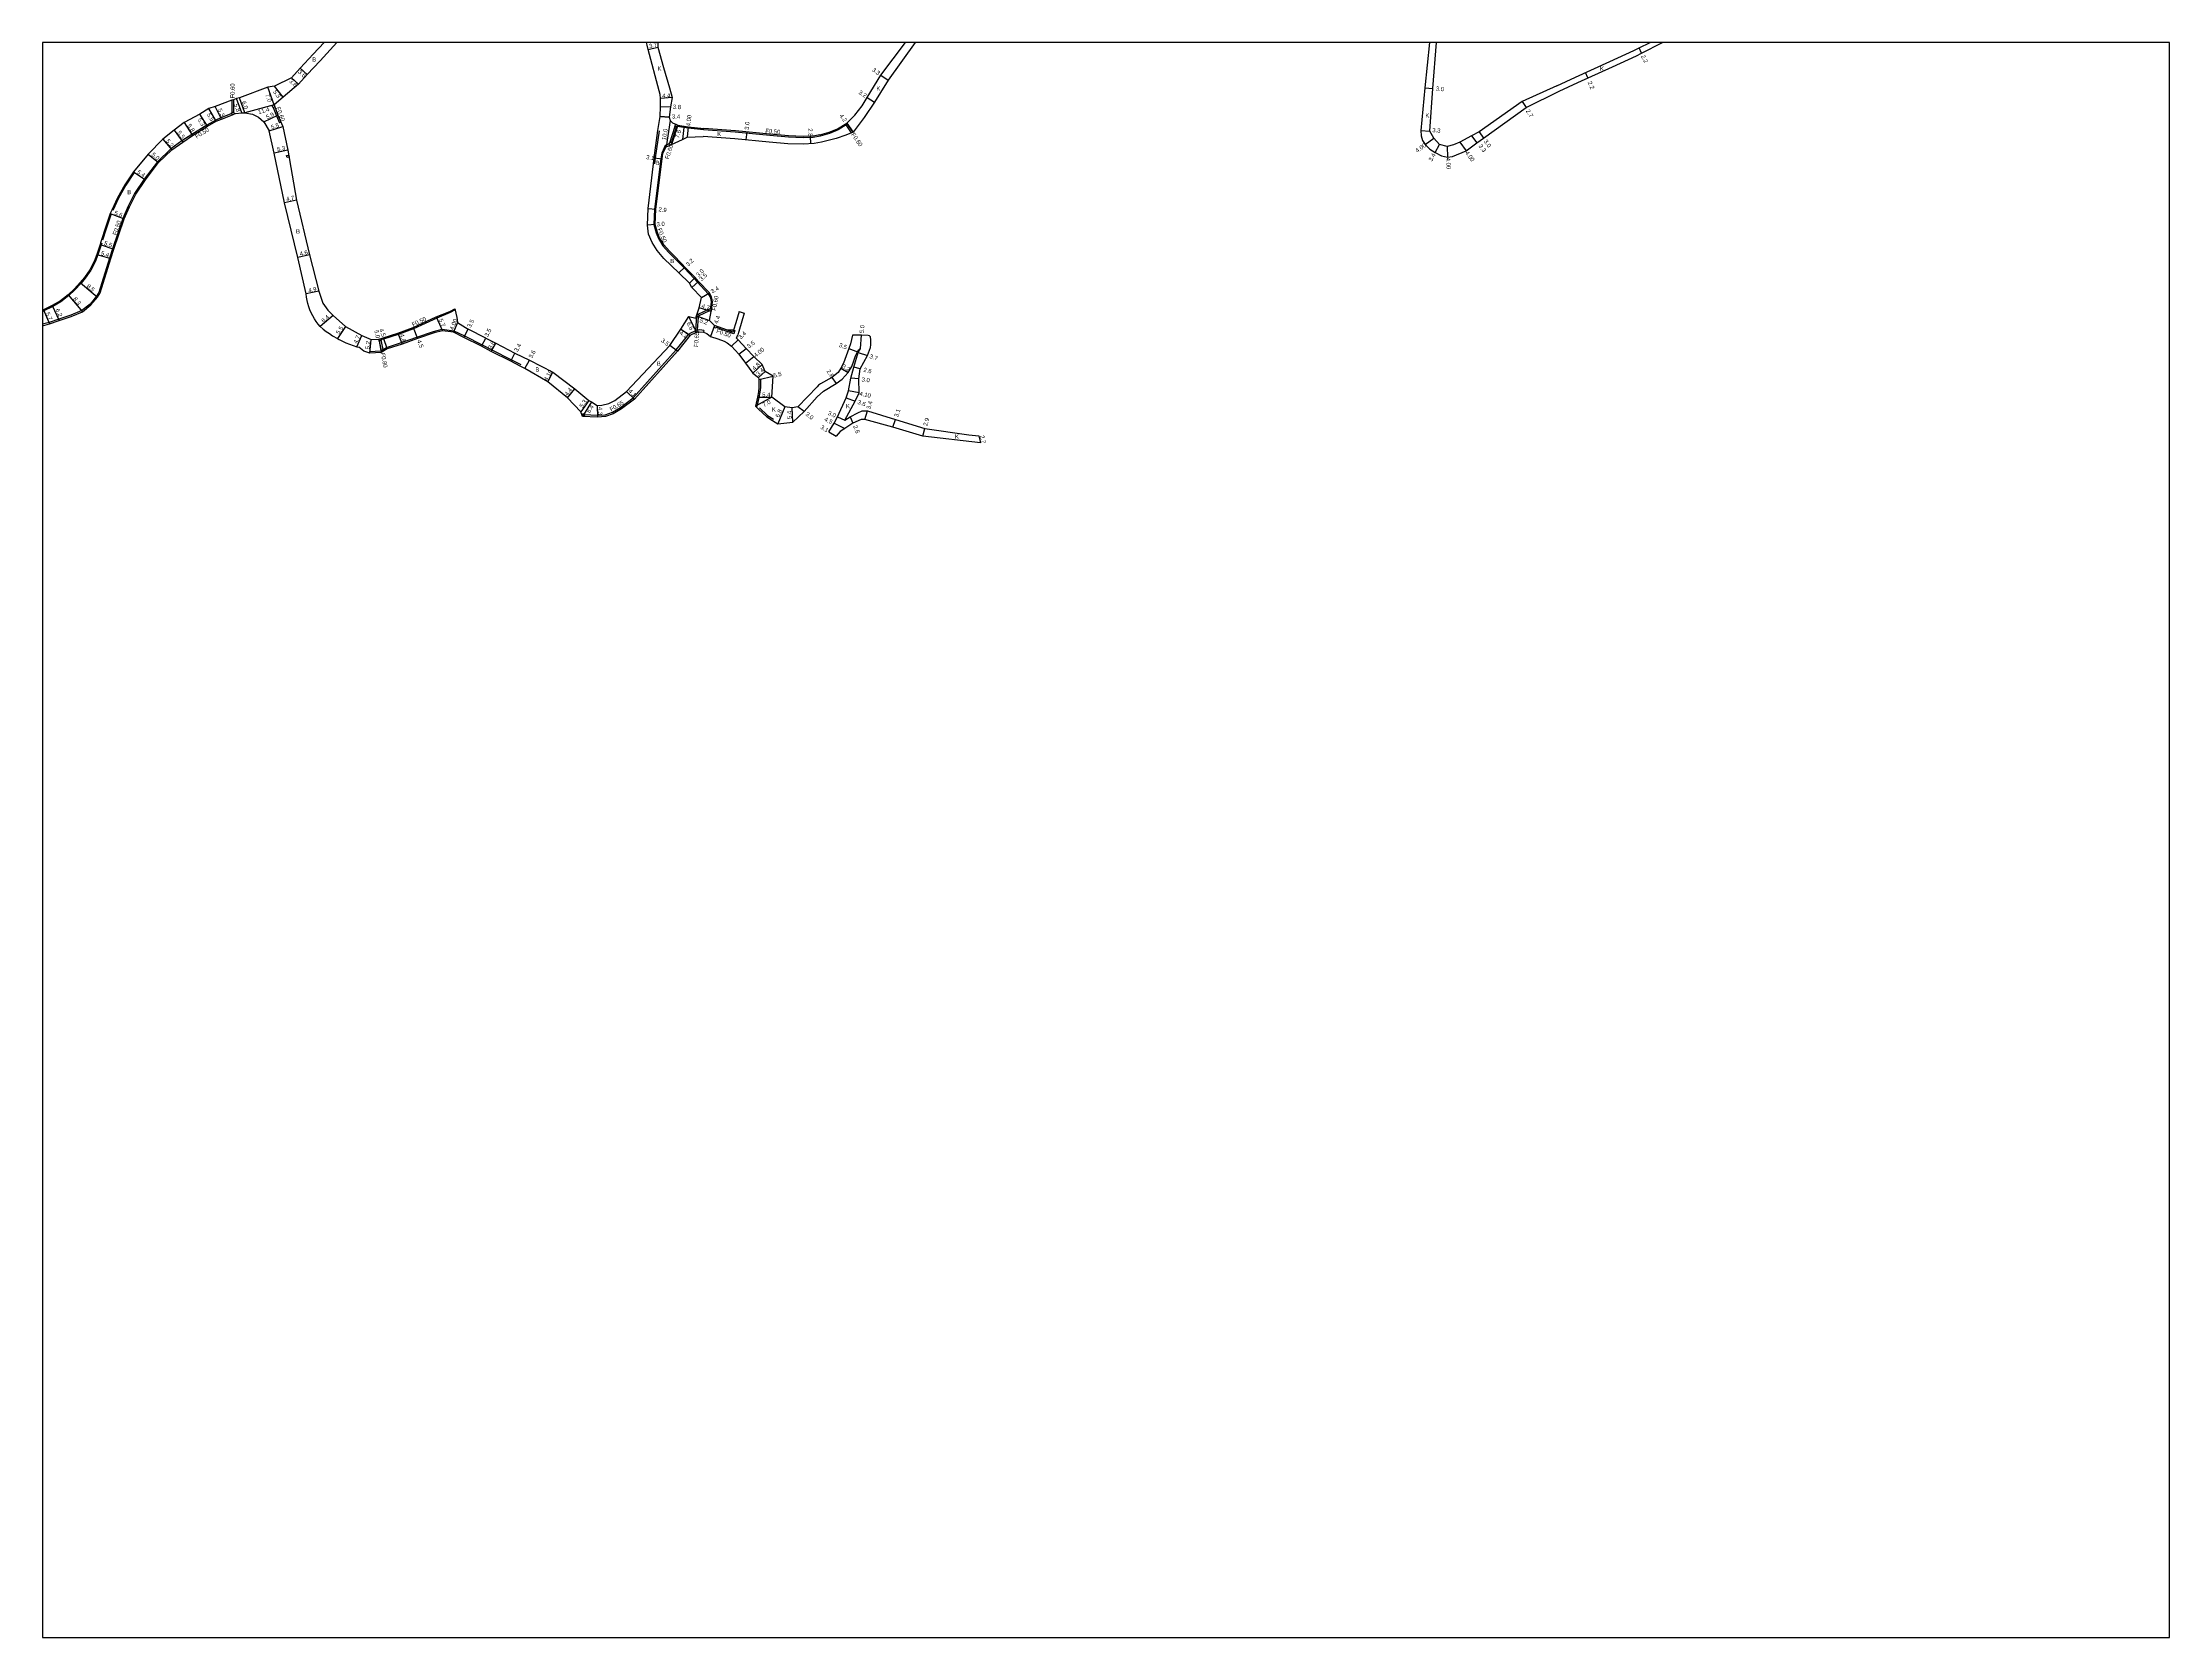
# Model space of a CAD drawing. Header units: metres. Extents: x 4000 to 8000, y -96000 to -93000.
# Drawn here: x 5600 to 6400, y -96000 to -95400 of the extents above; entities that cross this region are included whole.
import ezdxf

# ---------------------------------------------------------------- set-up
doc = ezdxf.new("R2010")
doc.units = ezdxf.units.M
doc.header["$LTSCALE"] = 2.5
for name, color, linetype in [('側溝・桝', 7, 'Continuous'), ('図郭', 7, 'Continuous'), ('幅員', 7, 'Continuous'), ('歩道・分離帯・安全施設', 7, 'Continuous'), ('舗装', 7, 'Continuous'), ('道路', 7, 'Continuous')]:
    doc.layers.add(name, color=color, linetype=linetype)
doc.styles.get("Standard").update_dxf_attribs({"font": ''})
doc.styles.get('Standard').set_extended_font_data('@MS PGothic')

msp = doc.modelspace()

# ---------------------------------------------------------------- linework, layer by layer
at = {"layer": '側溝・桝'}
for points in [[(5671.19, -95421.71), (5671.18, -95426.39)], [(5671.79, -95421.49), (5671.78, -95426.15)], [(5671.24, -95426.69), (5667.08, -95428.3), (5665.12, -95429.14), (5661.74, -95431.07), (5656.11, -95434.54), (5652.43, -95437.01), (5648.28, -95439.97), (5643.25, -95444.83), (5638.27, -95451.35), (5634.64, -95456.8), (5632.2, -95461.55), (5630.25, -95466.21), (5626.34, -95477.62), (5625.18, -95481.06), (5621.23, -95493.99), (5620.31, -95495.45), (5617.87, -95498.36), (5614.75, -95500.81), (5610.63, -95502.59), (5606.1, -95504.12), (5602.44, -95505.35), (5600, -95505.99)], [(5686.79, -95424.39), (5687.98, -95427.54), (5689.17, -95430.17)], [(5689.72, -95429.92), (5689.17, -95430.17)], [(5835.91, -95437.74), (5837.89, -95431.49)], [(5836.55, -95437.72), (5838.45, -95431.72)], [(5848.65, -95432.88), (5842.79, -95432.15), (5841.23, -95431.92), (5838.68, -95431.54)], [(5902.24, -95431.02), (5899.29, -95432.88), (5896.06, -95434.19), (5892.53, -95435.21), (5889.9, -95435.72), (5886.07, -95435.9), (5880.59, -95435.58), (5873.51, -95434.95), (5860.57, -95433.73), (5848.65, -95432.88)], [(5904.27, -95433.96), (5902.24, -95431.02)], [(5904.84, -95433.72), (5902.46, -95430.29)], [(5835.84, -95438.1), (5834.17, -95438.79), (5833.39, -95440.45), (5832.88, -95441.56), (5832.59, -95443.73), (5830.17, -95462.68), (5829.98, -95468.5), (5830.78, -95471.59), (5831.66, -95473.68), (5833.3, -95476.43), (5835.45, -95478.8), (5841.28, -95484.8), (5845.07, -95488.77), (5846.41, -95490.18), (5850.42, -95494.49), (5851.14, -95495.81), (5851.4, -95496.81), (5851.46, -95497.6), (5851.36, -95498.73), (5851.11, -95500.15)], [(5755.26, -95500.59), (5753.35, -95501.6), (5748.31, -95503.65), (5739.55, -95507.71), (5733.81, -95509.83), (5728.26, -95511.53), (5727.26, -95511.89)], [(5755.03, -95500.15), (5755.26, -95500.59)], [(5846.02, -95503.06), (5845.62, -95508.21)], [(5846.66, -95503.29), (5846.28, -95508.11)], [(5850.79, -95500.26), (5846.42, -95502.37)], [(5850.83, -95500.91), (5846.86, -95502.83)], [(5728.21, -95516.1), (5727.39, -95511.84)], [(5803.7, -95539.99), (5808.73, -95540.22), (5811.58, -95540.08), (5814.32, -95539.06), (5817.38, -95537.25), (5822.17, -95533.62), (5838.28, -95515.66), (5843.23, -95509.58)], [(5845.64, -95508.4), (5843.23, -95509.58)], [(5848.75, -95508.37), (5847.21, -95508.11), (5846.41, -95508.24)], [(5848.75, -95508.37), (5848.64, -95509.01)], [(5859.92, -95508.14), (5860.4, -95508.28), (5860.4, -95508.28), (5859.98, -95509.63), (5857.5, -95508.71), (5855.7, -95508.05), (5853.47, -95507.23)], [(5859.66, -95508.98), (5857.67, -95508.25)], [(5859.92, -95508.14), (5859.66, -95508.98)], [(5726.67, -95512.31), (5727.47, -95516.51)]]:
    msp.add_lwpolyline(points, dxfattribs=at)
for points in [[(5687.35, -95424.18), (5686.79, -95424.39), (5686.6, -95424.46), (5686.32, -95423.72), (5687.07, -95423.44)], [(5671.42, -95427.15), (5671.13, -95426.41), (5671.18, -95426.39), (5671.78, -95426.15), (5671.88, -95426.12), (5672.16, -95426.87)], [(5837.84, -95431.47), (5838.15, -95430.73), (5838.89, -95431.04), (5838.68, -95431.54), (5838.58, -95431.77), (5838.45, -95431.72), (5837.89, -95431.49)], [(5836.44, -95437.5), (5836.55, -95437.72), (5836.78, -95438.23), (5836.05, -95438.56), (5835.72, -95437.83), (5835.91, -95437.74)], [(5692.74, -95443.09), (5691.95, -95443.22), (5691.82, -95442.44), (5692.61, -95442.31)], [(5846.69, -95503.3), (5846.66, -95503.29), (5846.02, -95503.06), (5845.94, -95503.03), (5846.2, -95502.29), (5846.42, -95502.37), (5846.95, -95502.57), (5846.86, -95502.83)], [(5850.82, -95500.09), (5851.11, -95500.15), (5851.61, -95500.23), (5851.47, -95501.02), (5850.83, -95500.91), (5850.68, -95500.88), (5850.79, -95500.26)], [(5727.09, -95511.42), (5727.26, -95511.89), (5727.32, -95512.08), (5726.67, -95512.31), (5726.43, -95511.65)], [(5846.39, -95508.09), (5846.51, -95508.88), (5845.74, -95509), (5845.61, -95508.21), (5845.62, -95508.21), (5846.28, -95508.11)], [(5852.62, -95507.23), (5852.72, -95506.95), (5852.9, -95506.48), (5853.64, -95506.76), (5853.47, -95507.23), (5853.36, -95507.51)], [(5803.83, -95540.31), (5803.09, -95540.62), (5802.79, -95539.89), (5803.53, -95539.59)]]:
    msp.add_lwpolyline(points, close=True, dxfattribs=at)
at = {"layer": '図郭'}
msp.add_lwpolyline([(5600, -96000), (6400, -96000), (6400, -95400), (5600, -95400)], close=True, dxfattribs=at)
at = {"layer": '幅員'}
for points in [[(5827.82, -95402.57), (5831.42, -95401.73)], [(6201.48, -95403.97), (6200.48, -95402.01)], [(5696.23, -95415.67), (5693.59, -95413.22)], [(5699.56, -95412.07), (5696.92, -95409.63)], [(5915.32, -95412.31), (5918.03, -95414.2)], [(6181.22, -95413.31), (6180.32, -95411.31)], [(5674.99, -95426.44), (5672.99, -95421.05)], [(5676.13, -95426.46), (5674.06, -95420.83)], [(5687.07, -95423.44), (5676.13, -95426.46)], [(5687.07, -95423.44), (5684.79, -95416.82)], [(5690.48, -95420.57), (5687.31, -95416.39)], [(5836.82, -95420.73), (5832.43, -95421.06)], [(5910.23, -95420.67), (5912.89, -95422.46)], [(6119.98, -95416.98), (6122.97, -95417.26)], [(6156.55, -95422.15), (6157.98, -95424.43)], [(5653.29, -95430.12), (5656.39, -95434.96)], [(5661.99, -95431.5), (5659.2, -95427)], [(5665.35, -95429.59), (5662.54, -95424.86)], [(5667.27, -95428.77), (5664.88, -95424.03)], [(5683.21, -95429.85), (5688.54, -95427.31)], [(5685.21, -95433.21), (5690.44, -95431.53)], [(5832.25, -95427.87), (5835.64, -95428.02)], [(5832.44, -95424.02), (5836.23, -95424.16)], [(5836.02, -95429.29), (5834.54, -95439.18)], [(5838.99, -95431.08), (5836.62, -95438.3)], [(5842.87, -95431.66), (5842.42, -95435.63)], [(5902.49, -95430.27), (5904.95, -95433.68)], [(5645.29, -95436.35), (5648.6, -95440.36)], [(5649.47, -95432.98), (5652.72, -95437.42)], [(5864.7, -95436.63), (5864.98, -95433.64)], [(5888.99, -95438.07), (5888.86, -95435.27)], [(6118.47, -95433.12), (6121.76, -95433.34)], [(6120.01, -95438.35), (6123.26, -95436.02)], [(6123.8, -95441.38), (6125.41, -95438.39)], [(6128.27, -95439.12), (6128.43, -95443.12)], [(6133.08, -95437.5), (6135.43, -95440.74)], [(6137.48, -95435.12), (6139.52, -95437.72)], [(6140.32, -95433.53), (6142, -95436.01)], [(5639.74, -95442.01), (5643.62, -95445.16)], [(5692.3, -95440.54), (5687.11, -95441.6)], [(5830.01, -95443.38), (5833.08, -95443.79)], [(5634.17, -95448.68), (5638.68, -95451.64)], [(5695.52, -95459.24), (5690.98, -95460.25)], [(5827.78, -95462.38), (5830.67, -95462.71)], [(5625.49, -95464.37), (5630.72, -95466.38)], [(5830.48, -95468.44), (5827.49, -95468.69)], [(5620.46, -95479.74), (5625.65, -95481.21)], [(5621.66, -95475.99), (5626.81, -95477.78)], [(5700.41, -95479.83), (5695.97, -95480.82)], [(5841.64, -95484.45), (5839.37, -95486.64)], [(5609.64, -95494.92), (5615.01, -95501.25)], [(5614.18, -95490.3), (5620.71, -95495.74)], [(5703.91, -95493.55), (5699.12, -95494.57)], [(5845.44, -95488.43), (5843.31, -95490.54)], [(5846.78, -95489.84), (5844.27, -95492.21)], [(5847.87, -95495.87), (5850.83, -95494.2)], [(5600.32, -95500.6), (5602.58, -95505.83)], [(5603.68, -95498.96), (5606.26, -95504.6)], [(5709.28, -95502.65), (5704.48, -95506.88)], [(5748.11, -95503.19), (5750.4, -95508.41)], [(5845.96, -95508.97), (5843.04, -95503.1)], [(5846.02, -95502.79), (5850.89, -95504.62)], [(5851.45, -95501.14), (5846.93, -95499.82)], [(5713.93, -95506.78), (5710.9, -95511.37)], [(5718.17, -95514.43), (5720.15, -95510.16)], [(5723.08, -95516.83), (5723.62, -95511.66)], [(5726.43, -95511.65), (5727.38, -95516.56)], [(5728.11, -95511.06), (5729.68, -95515.27)], [(5733.65, -95509.35), (5735.27, -95513.45)], [(5739.35, -95507.24), (5741.01, -95511.38)], [(5756.07, -95505.32), (5754.53, -95509.01)], [(5758.5, -95510.91), (5760.08, -95507.79)], [(5765.15, -95514.27), (5766.73, -95511.15)], [(5840.08, -95507.86), (5843.64, -95510.1)], [(5852.78, -95506.44), (5851.2, -95510.55)], [(5859.2, -95514.27), (5861.63, -95511.89)], [(5907.62, -95515.05), (5908.04, -95510.07)], [(5768.73, -95516.18), (5770.48, -95513.04)], [(5776.09, -95519.88), (5777.69, -95516.89)], [(5781.42, -95522.65), (5783.13, -95519.48)], [(5838.77, -95516.08), (5836, -95514.02)], [(5861.84, -95517.29), (5864.61, -95515.15)], [(5864.45, -95520.6), (5867.55, -95518.07)], [(5903.28, -95515.06), (5906.55, -95516.33)], [(5906.79, -95516.55), (5910.24, -95517.74)], [(5790.07, -95527.66), (5791.99, -95524.03)], [(5867.22, -95524.36), (5870.65, -95521.08)], [(5869.29, -95525.99), (5871.79, -95523.69)], [(5869.45, -95526.78), (5874.79, -95525.47)], [(5896.94, -95525.97), (5898.48, -95528.31)], [(5900.28, -95522.52), (5903.08, -95524.08)], [(5907.05, -95526.57), (5904.07, -95526.24)], [(5907.59, -95522.69), (5905.11, -95522.09)], [(5797.4, -95533.64), (5800.16, -95530.21)], [(5805.44, -95534.62), (5802.42, -95538.98)], [(5806.46, -95535.18), (5803.09, -95540.62)], [(5819.69, -95531.23), (5822.61, -95534.11)], [(5874.26, -95533.44), (5868.11, -95536.79)], [(5868.86, -95533.45), (5874.26, -95533.44)], [(5902.25, -95533.64), (5905.64, -95534.85)], [(5907.16, -95531.76), (5903.13, -95530.99)], [(5808.64, -95536.57), (5808.73, -95540.87)], [(5879.15, -95537.09), (5876.57, -95543.38)], [(5882.21, -95542.86), (5882, -95537.47)], [(5886.46, -95538.84), (5884.08, -95537.02)], [(5897.72, -95543.25), (5901.77, -95545.2)], [(5899.04, -95540.86), (5901.8, -95542.03)], [(5903.81, -95540.82), (5904.76, -95543.24)], [(5909.34, -95541.87), (5910.3, -95538.61)], [(5919.85, -95544.7), (5920.81, -95541.75)], [(5895.81, -95546.49), (5898.48, -95548.05)], [(5931.15, -95548.02), (5931.91, -95545.22)], [(5952.17, -95547.96), (5952.76, -95550.59)]]:
    msp.add_lwpolyline(points, dxfattribs=at)
at = {"layer": '歩道・分離帯・安全施設'}
for points in [[(5831.88, -95433.19), (5830.41, -95443.43), (5830.15, -95445.62)], [(5634.5, -95448.9), (5631.34, -95453.69), (5628.61, -95458.54), (5626.47, -95463.19)], [(5625.87, -95464.5), (5623.93, -95470.12), (5622.58, -95474.4)], [(5622.24, -95475.49), (5622.04, -95476.11), (5620.83, -95479.88), (5619.8, -95482.48), (5618.15, -95485.66), (5616.08, -95488.65), (5614.48, -95490.57), (5612.16, -95493.07), (5609.9, -95495.22), (5606.94, -95497.52), (5603.86, -95499.32), (5600.47, -95500.97), (5600, -95501.12)], [(5723.04, -95516.23), (5727.2, -95515.97), (5729.43, -95514.72), (5735.07, -95512.88), (5740.81, -95510.81), (5747.08, -95508.68), (5750.36, -95507.8), (5754.7, -95508.43), (5758.76, -95510.37), (5765.42, -95513.74), (5769.01, -95515.65), (5776.36, -95519.35), (5779.89, -95521.18)], [(5870.05, -95526.78), (5870.06, -95529.72), (5869.85, -95531.48), (5869.45, -95533.57), (5868.7, -95536.92)], [(5869.71, -95537.48), (5872.74, -95540.36), (5874.89, -95541.66)]]:
    msp.add_lwpolyline(points, dxfattribs=at)
at = {"layer": '舗装'}
for points in [[(5835.64, -95428.02), (5832.25, -95427.87)], [(5841.23, -95431.92), (5840.66, -95436.44)], [(5852.78, -95506.44), (5851.2, -95510.55)]]:
    msp.add_lwpolyline(points, dxfattribs=at)
at = {"layer": '道路'}
for points in [[(5710.74, -95400), (5704.38, -95406.86), (5699.56, -95412.07), (5696.23, -95415.67)], [(5832.25, -95427.87), (5832.44, -95424.02), (5832.43, -95421.06), (5832.31, -95419.52), (5831.95, -95418.18), (5827.82, -95402.57), (5827.42, -95401.05), (5827.14, -95400)], [(5831.4, -95400), (5831.42, -95401.73), (5833.59, -95409.36)], [(5892.41, -95434.73), (5895.9, -95433.72), (5899.06, -95432.43), (5902.46, -95430.29), (5902.49, -95430.27), (5905.56, -95427.37), (5908.25, -95423.85), (5910.23, -95420.67), (5915.32, -95412.31), (5924.59, -95400)], [(5928.19, -95400), (5918.03, -95414.2), (5912.89, -95422.46), (5909.07, -95428.2), (5904.95, -95433.68)], [(6121.62, -95400), (6119.98, -95416.98), (6118.47, -95433.12), (6118.49, -95435.15), (6119.05, -95436.9), (6120.01, -95438.35), (6121.81, -95440.14), (6123.8, -95441.38), (6126.22, -95442.66), (6128.43, -95443.12), (6130.34, -95442.85), (6135.43, -95440.74), (6139.52, -95437.72), (6142, -95436.01), (6157.98, -95424.43), (6170.43, -95418.26)], [(6169.51, -95416.27), (6156.55, -95422.15), (6140.32, -95433.53), (6137.48, -95435.12), (6133.08, -95437.5), (6130.75, -95438.43), (6128.27, -95439.12), (6125.41, -95438.39), (6123.26, -95436.02), (6121.76, -95433.34), (6122.97, -95417.26), (6124.32, -95400)], [(6169.51, -95416.27), (6176.58, -95412.99), (6189.56, -95407.14), (6198.56, -95402.98), (6200.48, -95402.01), (6204.71, -95400)], [(6170.43, -95418.26), (6177.5, -95414.99), (6190.48, -95409.14), (6199.53, -95404.95), (6201.48, -95403.97), (6209.34, -95400)], [(5705.91, -95400), (5701.75, -95404.41), (5696.92, -95409.63), (5693.59, -95413.22)], [(5693.59, -95413.22), (5687.31, -95416.39), (5684.79, -95416.82), (5674.06, -95420.83), (5672.99, -95421.05), (5671.79, -95421.49), (5671.19, -95421.71), (5664.88, -95424.03), (5662.54, -95424.86), (5659.2, -95427), (5653.29, -95430.12), (5649.47, -95432.98), (5645.29, -95436.35), (5639.74, -95442.01), (5634.17, -95448.68)], [(5696.23, -95415.67), (5690.48, -95420.57), (5687.07, -95423.44), (5688.54, -95427.31), (5690.44, -95431.53), (5692.3, -95440.54), (5695.52, -95459.24), (5700.41, -95479.83), (5703.91, -95493.55), (5705.47, -95498.1), (5707.27, -95500.67), (5709.28, -95502.65), (5713.93, -95506.78), (5720.15, -95510.16)], [(5833.59, -95409.36), (5835.76, -95417.1), (5836.82, -95420.73), (5836.23, -95424.16), (5835.64, -95428.02)], [(5600, -95506.51), (5602.58, -95505.83), (5606.26, -95504.6), (5610.81, -95503.06), (5615.01, -95501.25), (5618.22, -95498.72), (5620.71, -95495.74), (5621.69, -95494.2), (5625.65, -95481.21), (5626.81, -95477.78), (5630.72, -95466.38), (5632.65, -95461.76), (5635.08, -95457.05), (5638.68, -95451.64), (5643.62, -95445.16), (5648.6, -95440.36), (5652.72, -95437.42), (5656.39, -95434.96), (5661.99, -95431.5), (5665.35, -95429.59), (5667.27, -95428.77), (5671.42, -95427.15), (5672.16, -95426.87), (5672.57, -95426.71), (5674.99, -95426.44), (5676.13, -95426.46), (5678.93, -95426.96), (5681.18, -95428.05), (5683.21, -95429.85), (5685.21, -95433.21)], [(5840.08, -95507.86), (5843.04, -95503.1), (5845.7, -95503.68), (5846.02, -95502.79), (5846.93, -95499.82), (5847.87, -95495.87), (5844.27, -95492.21), (5843.31, -95490.54), (5839.37, -95486.64), (5833.74, -95481.21), (5831.19, -95478.25), (5829.27, -95475.21), (5827.98, -95472.07), (5827.49, -95468.69), (5827.78, -95462.38), (5829.76, -95445.57), (5830.01, -95443.38), (5831.49, -95433.13), (5832.25, -95427.87)], [(5835.64, -95428.02), (5836.02, -95429.29), (5836.94, -95430.23), (5838.99, -95431.08), (5842.87, -95431.66), (5848.68, -95432.38)], [(5699.12, -95494.57), (5695.97, -95480.82), (5690.98, -95460.25), (5687.11, -95441.6), (5685.21, -95433.21)], [(5837.03, -95479.71), (5835.82, -95478.46), (5833.7, -95476.13), (5832.1, -95473.45), (5831.25, -95471.43), (5830.48, -95468.44), (5830.67, -95462.71), (5833.08, -95443.79), (5833.36, -95441.7), (5833.84, -95440.66), (5834.54, -95439.18), (5836.05, -95438.56), (5836.62, -95438.3), (5840.66, -95436.44), (5842.42, -95435.63), (5848.47, -95435.37)], [(5880.36, -95438.07), (5873.28, -95437.44), (5860.36, -95436.22), (5848.47, -95435.37)], [(5880.62, -95435.08), (5873.56, -95434.45), (5860.61, -95433.23), (5848.68, -95432.38)], [(5904.95, -95433.68), (5902.12, -95434.86), (5898.47, -95436.06), (5892.95, -95437.47), (5890.18, -95438.01), (5886.09, -95438.21), (5880.36, -95438.07)], [(5892.41, -95434.73), (5889.84, -95435.23), (5886.08, -95435.4), (5880.62, -95435.08)], [(5634.17, -95448.68), (5631, -95453.48), (5628.25, -95458.36), (5626.11, -95463.02), (5625.49, -95464.37), (5623.55, -95469.99), (5622.2, -95474.28), (5621.86, -95475.37), (5621.66, -95475.99), (5620.46, -95479.74), (5619.44, -95482.31), (5617.81, -95485.45), (5615.77, -95488.4), (5614.18, -95490.3), (5611.88, -95492.79), (5609.64, -95494.92), (5606.72, -95497.18), (5603.68, -95498.96), (5600.32, -95500.6), (5600, -95500.7)], [(5857.67, -95508.25), (5855.87, -95507.58), (5852.78, -95506.44), (5850.89, -95504.62), (5851.45, -95501.14), (5851.66, -95499.91), (5851.86, -95498.8), (5851.96, -95497.6), (5851.9, -95496.73), (5851.6, -95495.62), (5850.83, -95494.2), (5846.78, -95489.84), (5845.44, -95488.43), (5841.64, -95484.45), (5840.61, -95483.4), (5837.03, -95479.71)], [(5704.48, -95506.88), (5703.68, -95505.93), (5702.94, -95504.93), (5702.26, -95503.9), (5701.64, -95502.82), (5701.08, -95501.72), (5700.58, -95500.58), (5700.15, -95499.41), (5699.79, -95498.23), (5699.5, -95497.02), (5699.27, -95495.8), (5699.12, -95494.57)], [(5720.15, -95510.16), (5723.62, -95511.66), (5726.43, -95511.65), (5728.11, -95511.06), (5733.65, -95509.35), (5739.35, -95507.24), (5748.11, -95503.19), (5753.14, -95501.14), (5755.03, -95500.15)], [(5755.03, -95500.15), (5755.82, -95503.43), (5756.07, -95505.32), (5760.08, -95507.79)], [(5862.03, -95501.23), (5860.76, -95505.4), (5859.92, -95508.14)], [(5863.94, -95501.81), (5861.84, -95508.7)], [(5862.03, -95501.23), (5863.94, -95501.81)], [(5704.48, -95506.88), (5705.58, -95507.8), (5706.71, -95508.67), (5707.88, -95509.51), (5709.07, -95510.29), (5710.9, -95511.37), (5711.55, -95511.72), (5712.83, -95512.36), (5714.13, -95512.96), (5715.46, -95513.5), (5716.8, -95513.99), (5718.17, -95514.43)], [(5758.5, -95510.91), (5754.53, -95509.01), (5750.4, -95508.41), (5747.25, -95509.26), (5741.01, -95511.38), (5735.27, -95513.45), (5729.68, -95515.27), (5727.38, -95516.56), (5723.08, -95516.83), (5720.9, -95516.14), (5718.93, -95514.64)], [(5765.15, -95514.27), (5758.5, -95510.91)], [(5766.73, -95511.15), (5760.08, -95507.79)], [(5843.64, -95510.1), (5838.77, -95516.08), (5822.61, -95534.11), (5817.74, -95537.79), (5814.6, -95539.65), (5811.71, -95540.72), (5808.73, -95540.87), (5803.09, -95540.62), (5802.42, -95538.98), (5797.4, -95533.64), (5790.07, -95527.66), (5781.42, -95522.65), (5779.61, -95521.71), (5776.09, -95519.88), (5768.73, -95516.18), (5765.15, -95514.27)], [(5766.73, -95511.15), (5770.48, -95513.04), (5777.69, -95516.89), (5783.13, -95519.48), (5791.99, -95524.03), (5800.16, -95530.21), (5805.44, -95534.62), (5806.46, -95535.18), (5808.64, -95536.57), (5810.35, -95536.47), (5812.96, -95535.75), (5815.26, -95534.66), (5819.69, -95531.23), (5836, -95514.02), (5840.08, -95507.86)], [(5843.64, -95510.1), (5845.96, -95508.97), (5847.21, -95508.77), (5848.64, -95509.01), (5849.87, -95509.45), (5851.2, -95510.55), (5854.02, -95511.45), (5856.43, -95512.36), (5857.56, -95513.02), (5859.2, -95514.27)], [(5859.92, -95508.14), (5857.67, -95508.25)], [(5884.08, -95537.02), (5882, -95537.47), (5879.15, -95537.09), (5874.26, -95533.44), (5874.79, -95525.47), (5871.79, -95523.69), (5870.65, -95521.08), (5867.55, -95518.07), (5864.61, -95515.15), (5861.63, -95511.89), (5861.06, -95511.25), (5861.46, -95509.93)], [(5861.84, -95508.7), (5861.46, -95509.93)], [(5901.8, -95542.03), (5905.64, -95534.85), (5907.16, -95531.76), (5907.05, -95526.57), (5907.59, -95522.69), (5910.24, -95517.74), (5911.38, -95514.71), (5911.55, -95513.74), (5911.55, -95512.81), (5911.54, -95511.83), (5911.39, -95510.72), (5911.04, -95510.31), (5910.49, -95510.19), (5908.04, -95510.07), (5904.6, -95510.14), (5903.94, -95513.3), (5903.28, -95515.06), (5901.27, -95520.6), (5900.28, -95522.52), (5899.22, -95524.14), (5896.94, -95525.97), (5892.62, -95528.41), (5891.92, -95528.92), (5891.33, -95529.58), (5884.08, -95537.02)], [(5718.17, -95514.43), (5718.93, -95514.64)], [(5859.2, -95514.27), (5861.84, -95517.29), (5864.45, -95520.6), (5867.22, -95524.36), (5869.29, -95525.99), (5869.45, -95526.78), (5869.46, -95529.69), (5869.25, -95531.39), (5868.86, -95533.45), (5868.11, -95536.79), (5869.29, -95537.91), (5872.37, -95540.84), (5874.58, -95542.17), (5876.57, -95543.38), (5882.21, -95542.86), (5886.46, -95538.84)], [(5886.46, -95538.84), (5891.39, -95533.25), (5893.77, -95531.14), (5898.48, -95528.31), (5900.82, -95526.62), (5903.08, -95524.08), (5904.37, -95521.87), (5905.2, -95519.72), (5905.73, -95517.9), (5906.55, -95516.33), (5906.91, -95515.57), (5907.62, -95515.05)], [(5895.81, -95546.49), (5897.72, -95543.25), (5899.04, -95540.86), (5902.25, -95533.64), (5903.13, -95530.99), (5904.07, -95526.24), (5905.11, -95522.09), (5906.79, -95516.55), (5907.62, -95515.05)], [(5952.76, -95550.59), (5931.15, -95548.02), (5919.85, -95544.7), (5909.34, -95541.87), (5907.89, -95541.78), (5904.76, -95543.24), (5901.77, -95545.2)], [(5901.8, -95542.03), (5903.81, -95540.82), (5906.62, -95539.29), (5908.32, -95538.54), (5910.3, -95538.61), (5920.81, -95541.75), (5931.91, -95545.22), (5948.39, -95547.63), (5952.17, -95547.96)], [(5895.81, -95546.49), (5898.48, -95548.05)], [(5901.77, -95545.2), (5900, -95546.27), (5898.48, -95548.05)], [(5952.17, -95547.96), (5952.76, -95550.59)]]:
    msp.add_lwpolyline(points, dxfattribs=at)

# ---------------------------------------------------------------- texts
at = {"layer": '側溝・桝'}
for s, rotation, p in [('F0.60', 89.91423, (5672.26, -95421.02)), ('F0.60', 290.74059, (5687.79, -95424.53)), ('F0.50', 31.69011, (5657.98, -95436.18)), ('F0.60', 72.3826, (5835.56, -95444.05)), ('F0.50', 354.63114, (5871.81, -95433.95)), ('F0.60', 304.68197, (5904.06, -95434.64)), ('F0.50', 71.06932, (5627.8, -95472.64)), ('F0.50', 292.83872, (5831.24, -95470.22)), ('F0.60', 79.94813, (5853.29, -95500.98)), ('F0.50', 24.85686, (5739.37, -95506.93)), ('F0.65', 85.50125, (5846.53, -95514.57)), ('F0.50', 339.72353, (5853.28, -95509.11)), ('F0.80', 280.90543, (5727.19, -95516.85)), ('F0.65', 30.62087, (5813.9, -95538.84))]:
    msp.add_text(s, height=1.6, rotation=rotation, dxfattribs=at).set_placement(p)
at = {"layer": '幅員'}
for s, rotation, p in [('3.7', 13.12822, (5828.33, -95402.19)), ('2.2', 296.77471, (6201.16, -95405.12)), ('3.6', 317.20606, (5692.65, -95414.77)), ('3.6', 317.21774, (5695.96, -95411.27)), ('3.3', 324.97927, (5911.83, -95410.62)), ('2.2', 294.25862, (6181.11, -95414.99)), ('5.8', 290.35428, (5671.96, -95423.35)), ('6.0', 290.17157, (5674.85, -95422.34)), ('7.0', 289.01733, (5683.8, -95419.66)), ('5.3', 307.15802, (5686.63, -95418.6)), ('4.4', 4.39271, (5833.13, -95420.86)), ('3.8', 357.89118, (5837.04, -95424.96)), ('3.2', 326.14303, (5906.76, -95419.14)), ('3.0', 354.62916, (6124, -95418.07)), ('5.8', 302.59504, (5654.39, -95431.23)), ('5.3', 301.78881, (5658.24, -95429)), ('5.5', 300.67789, (5661.73, -95427.11)), ('5.3', 296.7101, (5665.79, -95425.3)), ('11.4', 15.44196, (5681.32, -95426.93)), ('5.9', 25.44615, (5684.48, -95428.89)), ('5.5', 17.80054, (5686.19, -95432.67)), ('3.4', 357.53181, (5836.72, -95428.55)), ('4.00', 83.52695, (5843.63, -95431.56)), ('3.0', 84.63566, (5865.64, -95432.88)), ('4.2', 305.75105, (5899.63, -95427.53)), ('2.7', 302.08501, (6157.85, -95425.78)), ('5.2', 309.53176, (5646.31, -95437.11)), ('5.5', 306.15446, (5650.59, -95433.88)), ('5.3', 11.54737, (5688.4, -95441)), ('10.0', 81.4664, (5834.52, -95436.78)), ('7.6', 71.84139, (5839.31, -95436.08)), ('2.8', 272.70198, (5887.98, -95432.31)), ('4.00', 35.56347, (6117.09, -95441.52)), ('3.3', 356.12831, (6122.7, -95433.71)), ('3.3', 308.07734, (6140, -95439.01)), ('3.0', 304.1725, (6142.01, -95437.17)), ('5.4', 326.69769, (5635.39, -95449.12)), ('5.0', 320.87987, (5640.81, -95442.46)), ('3.1', 352.27922, (5826.99, -95443.86)), ('3.4', 61.62619, (6122.61, -95444.89)), ('4.00', 272.3077, (6127.92, -95443.35)), ('4.00', 305.97161, (6134.96, -95441.49)), ('5.6', 338.90989, (5626.87, -95464.69)), ('4.7', 12.54485, (5691.84, -95459.77)), ('2.9', 353.36489, (5831.61, -95463.49)), ('3.0', 4.68434, (5831.03, -95469.2)), ('5.4', 344.18534, (5621.83, -95479.93)), ('5.5', 340.84912, (5622.97, -95476.12)), ('4.6', 12.63124, (5696.9, -95480.28)), ('3.2', 43.91956, (5842.9, -95484.34)), ('3.0', 44.79745, (5846.75, -95488.25)), ('3.5', 43.37952, (5847.93, -95489.84)), ('8.3', 310.29052, (5611.39, -95496.59)), ('8.5', 320.1825, (5616.42, -95491.91)), ('4.9', 11.9796, (5700.17, -95494.07)), ('3.4', 29.34755, (5851.88, -95494.47)), ('5.7', 293.35535, (5601.11, -95501.9)), ('6.2', 294.66365, (5604.83, -95500.53)), ('6.4', 41.38299, (5705.7, -95505.5)), ('5.7', 293.66941, (5748.94, -95504.28)), ('5.2', 339.34374, (5846.98, -95505.13)), ('4.7', 343.79002, (5847.74, -95499.77)), ('4.4', 68.99895, (5853.9, -95505.98)), ('5.5', 56.50929, (5711.52, -95509.96)), ('4.7', 65.10331, (5718.28, -95513.41)), ('5.0', 280.89981, (5724.81, -95508.31)), ('4.5', 290.41804, (5726.61, -95507.95)), ('4.4', 291.52679, (5734.26, -95509.91)), ('4.00', 67.38454, (5754.5, -95508.32)), ('3.5', 63.14949, (5761.02, -95507.4)), ('3.5', 63.14949, (5767.56, -95510.85)), ('3.5', 323.37921, (5832.5, -95512.43)), ('4.2', 327.86906, (5839.4, -95509.64)), ('6.6', 296.46724, (5842.19, -95505.6)), ('3.4', 44.37173, (5862.66, -95511.76)), ('5.0', 85.15231, (5908.9, -95509.39)), ('5.2', 84.05141, (5722.97, -95515.46)), ('4.5', 291.82637, (5740.8, -95512.21)), ('3.6', 60.91374, (5768.81, -95515.55)), ('3.4', 61.84427, (5778.69, -95516.49)), ('3.6', 61.56213, (5784.1, -95518.96)), ('3.5', 37.77513, (5865.7, -95515.17)), ('4.00', 39.07358, (5868.32, -95518.5)), ('3.5', 338.78463, (5899.38, -95514.39)), ('3.7', 341.08322, (5910.93, -95518.7)), ('4.10', 62.15872, (5789.9, -95527.44)), ('4.8', 43.72039, (5867.82, -95523.48)), ('3.4', 42.70974, (5869.31, -95525.51)), ('5.5', 13.75241, (5875.13, -95526.07)), ('2.8', 303.41901, (5894.8, -95523.67)), ('3.2', 330.89551, (5900.51, -95522.3)), ('3.0', 353.55014, (5908.01, -95527.49)), ('2.6', 346.45969, (5908.66, -95523.78)), ('4.4', 51.25668, (5797.45, -95533.05)), ('5.3', 55.18246, (5803.1, -95537.55)), ('4.1', 315.49049, (5820.23, -95531.31)), ('7.0', 28.56408, (5871.38, -95537.16)), ('5.4', 0.12769, (5870.68, -95533.26)), ('3.6', 340.39215, (5906.4, -95535.88)), ('4.10', 349.21636, (5907.17, -95532.84)), ('3.4', 73.47053, (5911.34, -95538.08)), ('6.4', 58.20717, (5805.82, -95539.53)), ('4.3', 271.27924, (5808.89, -95537.07)), ('6.8', 67.66661, (5877.06, -95541.2)), ('5.4', 92.25978, (5881.76, -95541.57)), ('3.0', 322.58394, (5886.82, -95540.13)), ('3.1', 329.70004, (5892.39, -95545.12)), ('4.5', 334.34763, (5893.9, -95542.27)), ('3.0', 337.15735, (5895.21, -95539.98)), ('2.6', 291.60904, (5904.88, -95544.36)), ('3.1', 71.91674, (5921.79, -95541.08)), ('2.9', 74.60329, (5932.76, -95544.41)), ('2.7', 282.53533, (5952.59, -95547.96))]:
    msp.add_text(s, height=1.6, rotation=rotation, dxfattribs=at).set_placement(p)
at = {"layer": '舗装'}
for s, p in [('B', (5701.41, -95407.19)), ('K', (5831.3, -95410.59)), ('K', (6185.81, -95410.57)), ('K', (5913.66, -95418.07)), ('K', (6120.14, -95428.24)), ('K', (5853.81, -95435.21)), ('B', (5830.63, -95446.06)), ('B', (5631.86, -95457.06)), ('B', (5695.34, -95471.83)), ('B', (5836.11, -95482.98)), ('B', (5785.37, -95523.8)), ('B', (5831.05, -95521.6)), ('K', (5902.2, -95537.56)), ('K', (5874.31, -95538.8)), ('K', (5943.21, -95549.03))]:
    msp.add_text(s, height=1.6, dxfattribs=at).set_placement(p)

doc.saveas('drawing.dxf')
